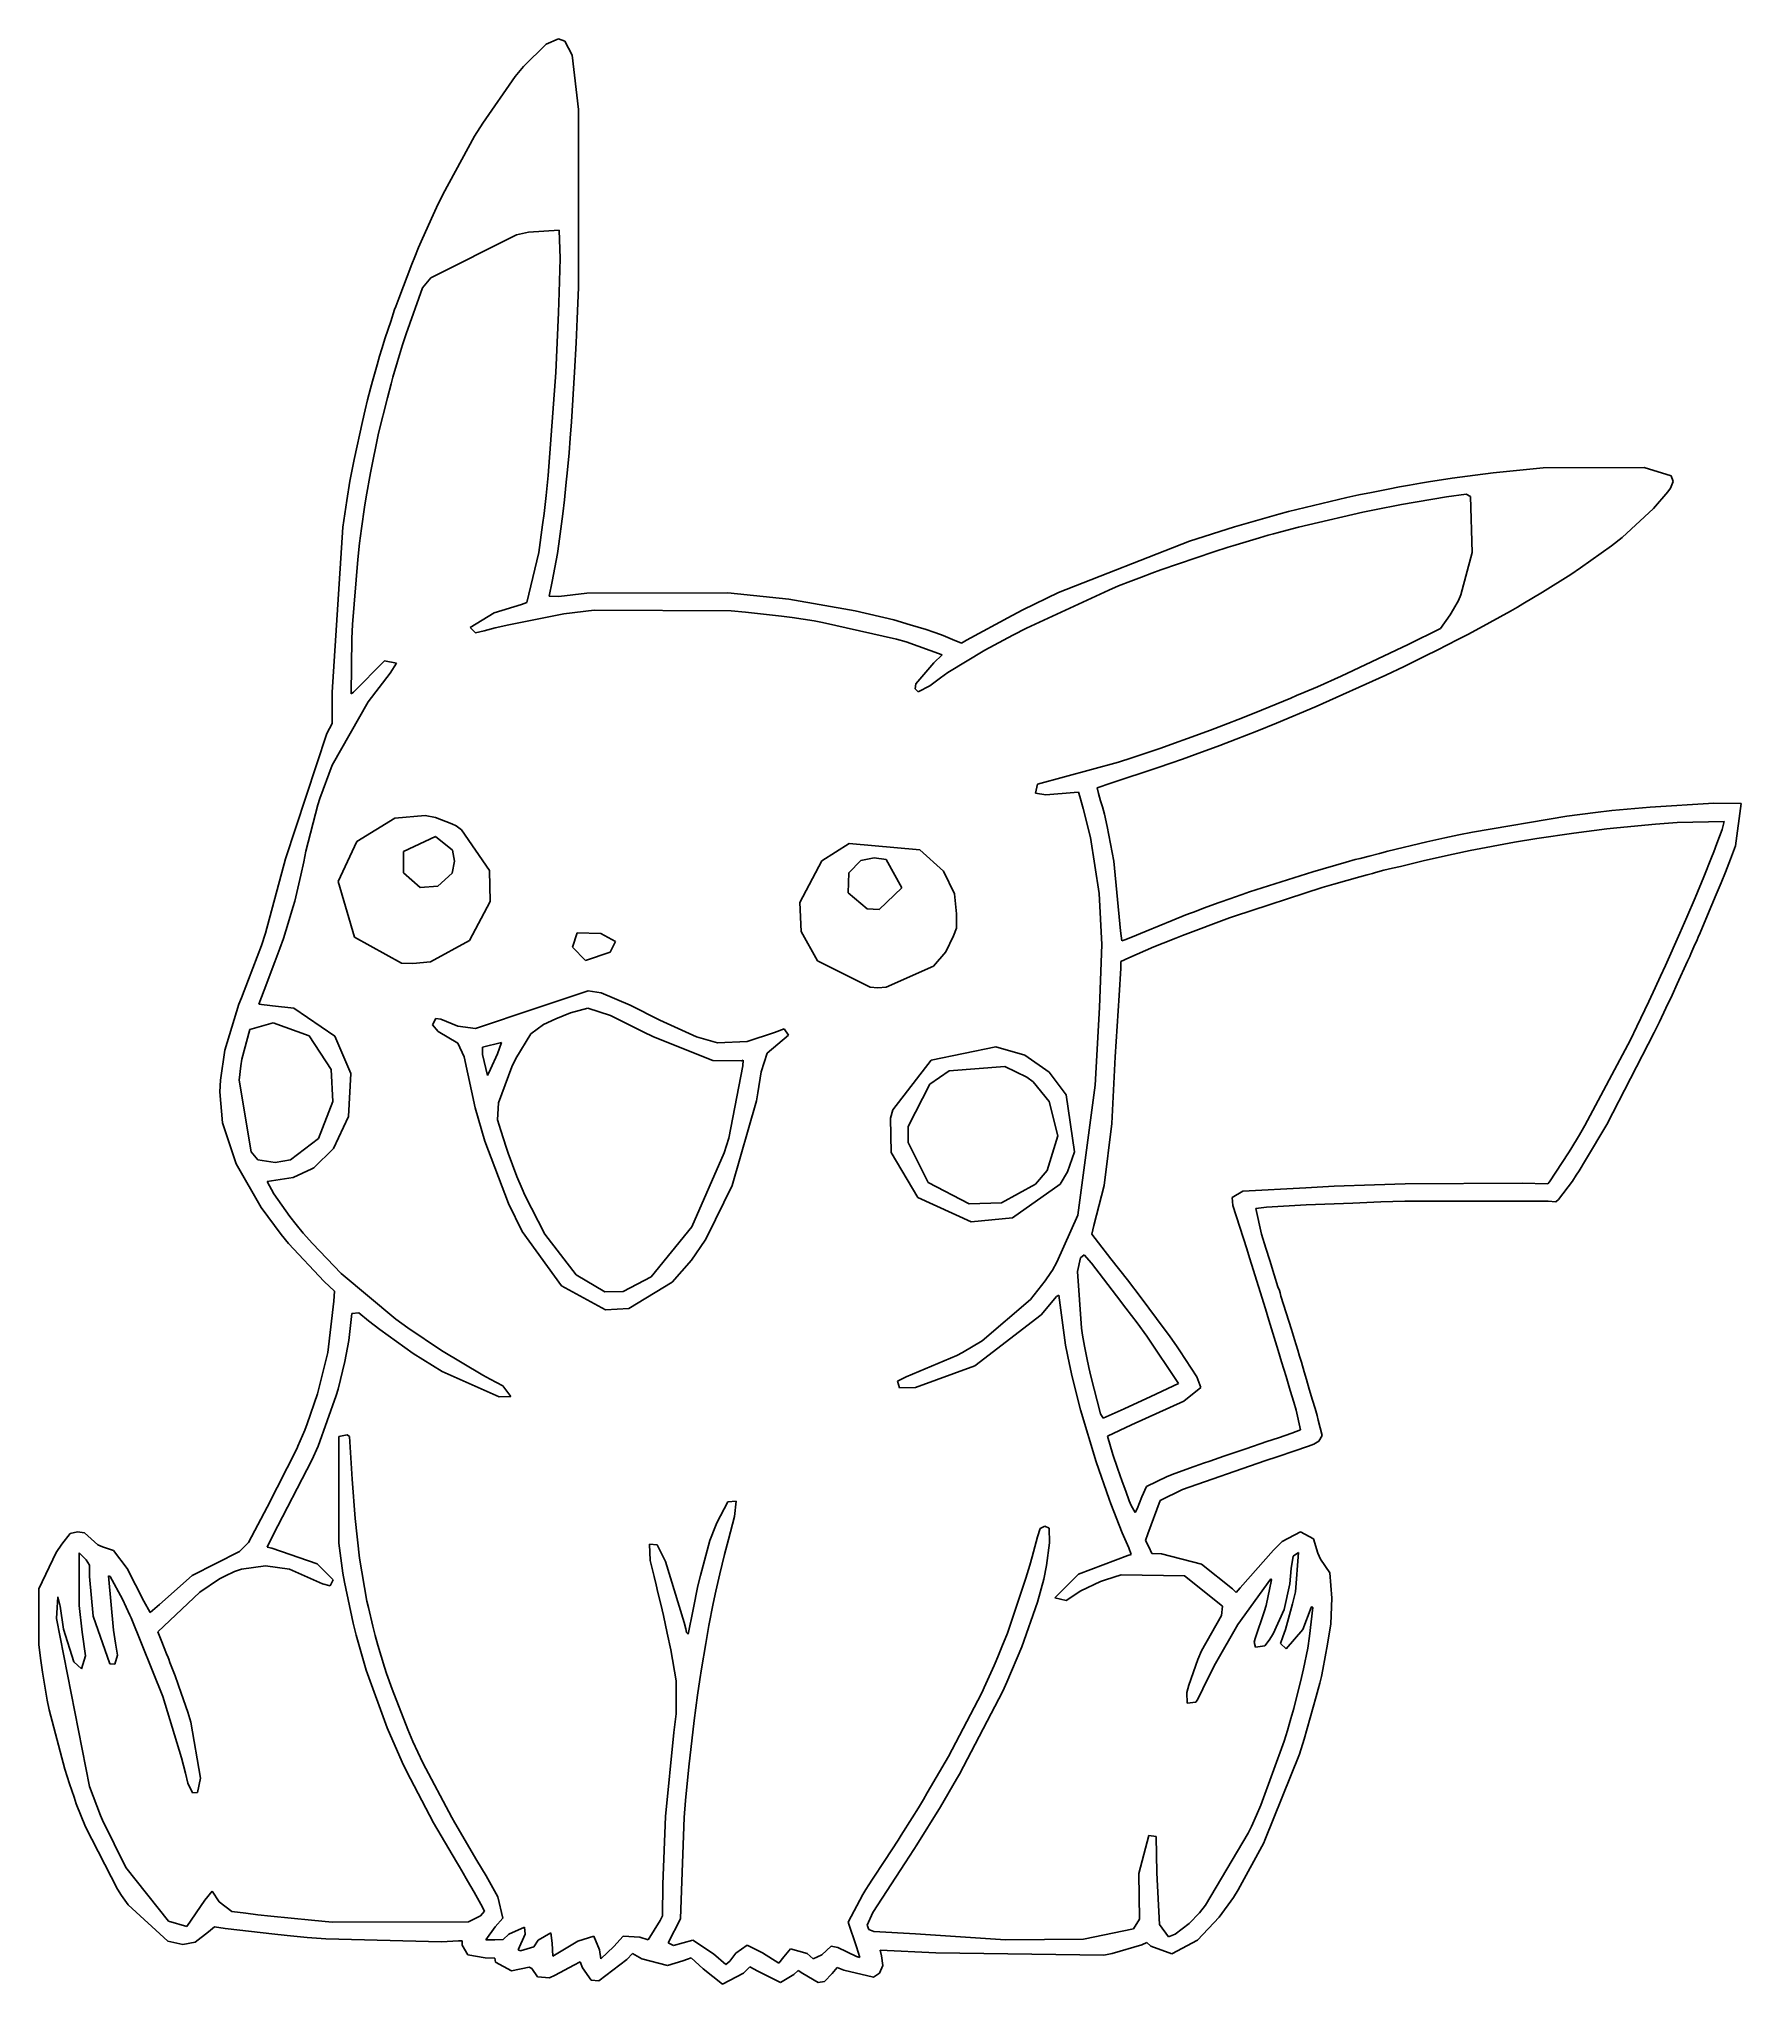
# Model space of a CAD drawing. Extents: x 3.8 to 19.3, y 2.4 to 20.
import ezdxf

# ---------------------------------------------------------------- set-up
doc = ezdxf.new("R2010")
doc.units = 0

msp = doc.modelspace()

# ---------------------------------------------------------------- linework, layer by layer
at = {"layer": 'Vrstva 1'}
for p, q in [((8.242581, 19.795131), (8.448668, 19.999057)), ((8.448668, 19.999057), (8.561131, 20.045702)), ((8.561131, 20.045702), (8.61834, 20.024733)), ((8.61834, 20.024733), (8.684016, 19.899494)), ((8.168439, 19.704384), (8.242581, 19.795131)), ((8.684016, 19.899494), (8.743035, 19.404376)), ((7.874031, 19.281427), (8.168439, 19.704384)), ((7.799586, 19.161801), (7.874031, 19.281427)), ((8.743035, 19.404376), (8.743142, 17.789426)), ((7.512561, 18.633454), (7.799586, 19.161801)), ((7.454534, 18.515235), (7.512561, 18.633454)), ((7.327223, 18.234701), (7.422256, 18.44767)), ((7.422256, 18.44767), (7.454534, 18.515235)), ((7.291533, 18.151628), (7.327223, 18.234701)), ((8.180566, 18.267214), (7.402528, 17.877336)), ((8.289927, 18.291694), (8.180566, 18.267214)), ((8.56841, 18.308822), (8.289927, 18.291694)), ((8.576425, 18.053436), (8.56841, 18.308822)), ((7.229721, 18.002095), (7.256589, 18.068554)), ((7.256589, 18.068554), (7.291533, 18.151628)), ((8.568664, 17.742927), (8.576425, 18.053436)), ((7.111552, 17.689739), (7.229721, 18.002095)), ((7.402528, 17.877336), (7.327629, 17.787616)), ((7.083584, 17.616635), (7.111552, 17.689739)), ((7.327629, 17.787616), (7.177603, 17.367434)), ((8.561777, 17.563489), (8.568664, 17.742927)), ((8.743142, 17.789426), (8.730837, 17.503653)), ((6.988608, 17.330863), (7.038358, 17.480395)), ((7.038358, 17.480395), (7.073622, 17.590052)), ((7.073622, 17.590052), (7.083584, 17.616635)), ((8.536998, 17.018527), (8.561777, 17.563489)), ((8.730837, 17.503653), (8.720564, 17.287662)), ((6.956099, 17.231175), (6.988608, 17.330863)), ((7.177603, 17.367434), (7.145633, 17.267746)), ((6.914443, 17.088289), (6.936287, 17.164717)), ((6.936287, 17.164717), (6.956099, 17.231175)), ((7.145633, 17.267746), (7.100313, 17.118214)), ((8.720564, 17.287662), (8.706989, 17.021827)), ((6.872307, 16.938757), (6.889551, 17.001893)), ((6.889551, 17.001893), (6.914443, 17.088289)), ((7.057949, 16.975328), (7.041326, 16.915515)), ((7.100313, 17.118214), (7.057949, 16.975328)), ((8.466708, 16.081459), (8.536998, 17.018527)), ((8.706989, 17.021827), (8.678166, 16.569908)), ((6.827603, 16.769287), (6.854866, 16.872298)), ((6.854866, 16.872298), (6.872307, 16.938757)), ((7.007646, 16.789243), (6.927769, 16.466918)), ((7.041326, 16.915515), (7.007646, 16.789243)), ((6.780303, 16.573234), (6.805251, 16.679568)), ((6.805251, 16.679568), (6.827603, 16.769287)), ((6.705833, 16.227649), (6.780303, 16.573234)), ((6.927769, 16.466918), (6.854498, 16.108041)), ((8.667498, 16.420376), (8.656858, 16.287458)), ((8.678166, 16.569908), (8.667498, 16.420376)), ((8.656858, 16.287458), (8.642888, 16.134603)), ((6.66745, 16.031595), (6.681195, 16.108023)), ((6.681195, 16.108023), (6.705833, 16.227649)), ((6.854498, 16.108041), (6.815199, 15.888727)), ((8.449126, 15.902021), (8.466708, 16.081459)), ((8.642888, 16.134603), (8.628636, 15.991717)), ((16.675598, 16.058874), (16.883737, 16.087288)), ((16.883737, 16.087288), (17.046015, 16.107467)), ((17.046015, 16.107467), (17.501098, 16.151222)), ((17.501098, 16.151222), (18.41832, 16.155278)), ((18.41832, 16.155278), (18.66446, 16.078997)), ((18.66446, 16.078997), (18.681281, 16.029233)), ((6.638966, 15.857141), (6.66745, 16.031595)), ((8.430951, 15.739197), (8.449126, 15.902021)), ((8.628636, 15.991717), (8.614271, 15.862122)), ((15.719572, 15.881961), (15.828933, 15.9058)), ((15.828933, 15.9058), (15.941822, 15.928984)), ((15.941822, 15.928984), (16.093516, 15.95934)), ((16.093516, 15.95934), (16.195821, 15.978782)), ((16.195821, 15.978782), (16.287543, 15.994993)), ((16.287543, 15.994993), (16.386321, 16.012355)), ((16.386321, 16.012355), (16.460404, 16.024844)), ((16.460404, 16.024844), (16.675598, 16.058874)), ((16.802044, 15.913236), (16.622565, 15.88851)), ((16.842323, 15.892049), (16.802044, 15.913236)), ((16.855475, 15.38364), (16.842323, 15.892049)), ((18.633529, 15.934491), (18.502826, 15.782165)), ((18.655627, 15.968733), (18.633529, 15.934491)), ((18.681281, 16.029233), (18.655627, 15.968733)), ((6.603499, 15.612905), (6.638966, 15.857141)), ((6.800664, 15.795685), (6.773148, 15.602954)), ((6.815199, 15.888727), (6.800664, 15.795685)), ((8.41715, 15.636186), (8.430951, 15.739197)), ((8.600414, 15.735851), (8.565153, 15.46337)), ((8.614271, 15.862122), (8.600414, 15.735851)), ((14.700046, 15.618113), (15.102212, 15.731602)), ((15.102212, 15.731602), (15.190406, 15.755396)), ((15.190406, 15.755396), (15.719572, 15.881961)), ((15.864094, 15.750013), (15.370206, 15.636156)), ((15.969927, 15.772379), (15.864094, 15.750013)), ((16.213343, 15.818968), (15.969927, 15.772379)), ((16.622565, 15.88851), (16.213343, 15.818968)), ((18.502826, 15.782165), (18.217251, 15.520481)), ((6.504972, 14.116145), (6.603499, 15.612905)), ((6.773148, 15.602954), (6.755565, 15.470037)), ((8.381793, 15.383643), (8.41715, 15.636186)), ((14.290824, 15.487621), (14.700046, 15.618113)), ((15.003318, 15.539851), (14.925707, 15.516779)), ((15.052707, 15.553245), (15.003318, 15.539851)), ((15.098568, 15.565468), (15.052707, 15.553245)), ((15.176179, 15.586336), (15.098568, 15.565468)), ((15.278484, 15.612924), (15.176179, 15.586336)), ((15.370206, 15.636156), (15.278484, 15.612924)), ((6.755565, 15.470037), (6.738067, 15.320505)), ((8.275186, 14.931138), (8.381793, 15.383643)), ((8.551239, 15.37365), (8.503945, 15.121107)), ((8.565153, 15.46337), (8.551239, 15.37365)), ((13.101964, 15.021302), (14.290824, 15.487621)), ((14.509738, 15.390259), (14.029653, 15.227905)), ((14.640266, 15.432157), (14.509738, 15.390259)), ((14.682291, 15.445413), (14.640266, 15.432157)), ((14.925707, 15.516779), (14.682291, 15.445413)), ((16.753466, 14.998179), (16.855475, 15.38364)), ((18.122001, 15.444592), (17.839779, 15.243489)), ((18.217251, 15.520481), (18.122001, 15.444592)), ((6.738067, 15.320505), (6.691385, 14.729022)), ((13.948514, 15.197446), (13.853264, 15.161042)), ((14.029653, 15.227905), (13.948514, 15.197446)), ((17.751584, 15.18487), (17.495936, 15.024738)), ((17.839779, 15.243489), (17.751584, 15.18487)), ((8.503945, 15.121107), (8.47767, 14.98819)), ((8.565246, 14.98381), (8.819246, 15.015357)), ((8.819246, 15.015357), (10.099826, 15.01753)), ((10.099826, 15.01753), (10.653687, 14.958884)), ((12.777409, 14.863376), (13.101964, 15.021302)), ((13.556931, 15.043377), (12.809043, 14.698467)), ((13.645125, 15.079918), (13.556931, 15.043377)), ((13.758014, 15.124578), (13.645125, 15.079918)), ((13.853264, 15.161042), (13.758014, 15.124578)), ((17.495936, 15.024738), (17.316564, 14.916742)), ((7.760783, 14.703901), (7.975977, 14.835552)), ((7.975977, 14.835552), (8.22477, 14.911884)), ((8.22477, 14.911884), (8.275186, 14.931138)), ((8.47767, 14.98819), (8.565246, 14.98381)), ((8.886143, 14.861409), (8.610977, 14.828284)), ((10.127923, 14.855014), (8.886143, 14.861409)), ((10.258451, 14.842232), (10.127923, 14.855014)), ((10.586534, 14.806211), (10.258451, 14.842232)), ((10.653687, 14.958884), (11.253409, 14.855107)), ((11.253409, 14.855107), (11.606187, 14.772137)), ((12.678631, 14.813484), (12.777409, 14.863376)), ((16.657863, 14.817554), (16.688078, 14.869697)), ((16.688078, 14.869697), (16.731368, 14.948335)), ((16.731368, 14.948335), (16.753466, 14.998179)), ((17.202939, 14.852786), (16.922557, 14.697211)), ((17.268135, 14.888498), (17.202939, 14.852786)), ((17.316564, 14.916742), (17.268135, 14.888498)), ((6.691385, 14.729022), (6.684471, 14.602751)), ((7.808755, 14.655919), (7.760783, 14.703901)), ((7.885912, 14.673262), (7.808755, 14.655919)), ((7.986561, 14.699057), (7.885912, 14.673262)), ((8.110033, 14.727593), (7.986561, 14.699057)), ((8.610977, 14.828284), (8.110033, 14.727593)), ((10.681784, 14.793161), (10.586534, 14.806211)), ((10.881103, 14.762581), (10.681784, 14.793161)), ((10.958714, 14.749514), (10.881103, 14.762581)), ((11.630755, 14.598171), (10.958714, 14.749514)), ((11.606187, 14.772137), (11.754354, 14.728768)), ((11.754354, 14.728768), (11.898465, 14.685005)), ((11.898465, 14.685005), (11.968013, 14.661363)), ((11.968013, 14.661363), (12.028513, 14.638556)), ((12.264236, 14.587818), (12.678631, 14.813484)), ((12.809043, 14.698467), (12.685571, 14.634684)), ((16.276863, 14.547638), (16.568751, 14.69518)), ((16.568751, 14.69518), (16.657863, 14.817554)), ((16.922557, 14.697211), (16.816724, 14.640875)), ((6.684471, 14.602751), (6.679419, 14.102059)), ((11.718949, 14.572749), (11.630755, 14.598171)), ((12.043417, 14.454326), (11.718949, 14.572749)), ((12.028513, 14.638556), (12.052671, 14.62935)), ((12.052671, 14.62935), (12.13922, 14.595373)), ((12.432999, 14.497282), (12.096334, 14.294115)), ((12.13922, 14.595373), (12.22026, 14.561436)), ((12.22026, 14.561436), (12.264236, 14.587818)), ((12.685571, 14.634684), (12.432999, 14.497282)), ((15.666558, 14.260847), (16.276863, 14.547638)), ((16.53803, 14.498162), (16.432197, 14.445152)), ((16.725002, 14.592777), (16.53803, 14.498162)), ((16.816724, 14.640875), (16.725002, 14.592777)), ((6.6994, 14.115998), (6.982319, 14.400368)), ((6.982319, 14.400368), (7.090483, 14.379794)), ((7.090483, 14.379794), (7.031931, 14.28879)), ((11.804341, 14.192143), (11.970132, 14.381997)), ((11.970132, 14.381997), (12.043417, 14.454326)), ((16.238169, 14.350312), (16.072364, 14.269776)), ((16.432197, 14.445152), (16.238169, 14.350312)), ((7.031931, 14.28879), (6.832612, 14.027274)), ((11.798133, 14.145682), (11.804341, 14.192143)), ((11.826487, 14.119026), (11.798133, 14.145682)), ((11.933429, 14.173194), (11.826487, 14.119026)), ((12.029405, 14.247596), (11.933429, 14.173194)), ((12.096334, 14.294115), (12.029405, 14.247596)), ((15.328964, 14.111631), (15.451364, 14.164994)), ((16.072364, 14.269776), (15.440892, 13.98474)), ((15.451364, 14.164994), (15.666558, 14.260847)), ((6.505043, 13.832258), (6.504972, 14.116145)), ((6.832612, 14.027274), (6.506389, 13.453014)), ((6.679419, 14.102059), (6.6994, 14.115998)), ((14.770503, 13.882009), (14.943364, 13.95158)), ((14.943364, 13.95158), (15.208814, 14.062121)), ((15.440892, 13.98474), (15.081059, 13.835242)), ((15.208814, 14.062121), (15.262803, 14.084371)), ((15.262803, 14.084371), (15.328964, 14.111631)), ((6.456938, 13.740653), (6.505043, 13.832258)), ((14.273086, 13.695592), (14.481225, 13.772291)), ((14.481225, 13.772291), (14.597642, 13.815722)), ((14.597642, 13.815722), (14.770503, 13.882009)), ((15.081059, 13.835242), (14.901142, 13.761758)), ((6.082181, 12.602323), (6.456938, 13.740653)), ((13.90267, 13.565935), (14.02967, 13.608694)), ((14.02967, 13.608694), (14.153142, 13.651943)), ((14.153142, 13.651943), (14.273086, 13.695592)), ((14.566003, 13.632571), (14.340225, 13.549417)), ((14.71417, 13.688929), (14.566003, 13.632571)), ((14.901142, 13.761758), (14.71417, 13.688929)), ((6.506389, 13.453014), (6.395549, 13.150627)), ((12.909125, 13.282484), (13.645143, 13.481006)), ((14.005086, 13.431084), (13.57671, 13.290261)), ((13.645143, 13.481006), (13.765087, 13.519562)), ((13.765087, 13.519562), (13.90267, 13.565935)), ((14.121503, 13.471088), (14.005086, 13.431084)), ((14.227336, 13.508244), (14.121503, 13.471088)), ((14.340225, 13.549417), (14.227336, 13.508244)), ((12.891401, 13.198567), (12.909125, 13.282484)), ((13.57671, 13.290261), (13.451683, 13.247661)), ((13.451683, 13.247661), (13.462605, 13.196414)), ((6.377374, 13.094137), (6.268563, 12.672124)), ((6.395549, 13.150627), (6.377374, 13.094137)), ((12.986651, 13.185717), (12.891401, 13.198567)), ((13.244418, 13.204415), (12.986651, 13.185717)), ((13.283153, 13.208702), (13.244418, 13.204415)), ((13.294132, 13.169693), (13.283153, 13.208702)), ((13.326, 13.060902), (13.294132, 13.169693)), ((13.462605, 13.196414), (13.483066, 13.130663)), ((13.483066, 13.130663), (13.500394, 13.074174)), ((13.500394, 13.074174), (13.518089, 13.007715)), ((18.125541, 13.04143), (18.471263, 13.0733)), ((18.471263, 13.0733), (19.051159, 13.107663)), ((19.051159, 13.107663), (19.298103, 13.105377)), ((19.298103, 13.105377), (19.247484, 12.721954)), ((6.729559, 12.75928), (7.075805, 12.973857)), ((7.075805, 12.973857), (7.350325, 12.995261)), ((7.350325, 12.995261), (7.443376, 12.979995)), ((7.443376, 12.979995), (7.593411, 12.920803)), ((7.593411, 12.920803), (7.630831, 12.901417)), ((7.630831, 12.901417), (7.681876, 12.865898)), ((13.390725, 12.79839), (13.326, 13.060902)), ((13.518089, 13.007715), (13.542615, 12.898058)), ((13.542615, 12.898058), (13.603507, 12.582379)), ((16.85907, 12.844741), (17.716319, 12.990964)), ((17.716319, 12.990964), (17.977374, 13.024288)), ((17.977374, 13.024288), (18.125541, 13.04143)), ((18.520569, 12.917532), (18.171319, 12.885552)), ((18.718124, 12.934465), (18.520569, 12.917532)), ((19.144161, 12.942548), (18.718124, 12.934465)), ((19.125055, 12.870148), (19.144161, 12.942548)), ((6.561636, 12.39633), (6.729559, 12.75928)), ((7.444999, 12.805336), (7.155047, 12.669113)), ((7.599067, 12.681967), (7.444999, 12.805336)), ((7.681876, 12.865898), (7.933824, 12.496018)), ((10.95287, 12.585478), (11.200794, 12.74238)), ((11.200794, 12.74238), (11.841887, 12.686)), ((13.4694, 12.289981), (13.390725, 12.79839)), ((16.091779, 12.672628), (16.44632, 12.757779)), ((16.44632, 12.757779), (16.608598, 12.794221)), ((16.608598, 12.794221), (16.735598, 12.820877)), ((16.735598, 12.820877), (16.85907, 12.844741)), ((17.239989, 12.755236), (16.837823, 12.677502)), ((17.4446, 12.788814), (17.239989, 12.755236)), ((17.779736, 12.836617), (17.4446, 12.788814)), ((18.079597, 12.874537), (17.779736, 12.836617)), ((18.171319, 12.885552), (18.079597, 12.874537)), ((19.049467, 12.665485), (19.078446, 12.741912)), ((19.078446, 12.741912), (19.125055, 12.870148)), ((19.247484, 12.721954), (19.201973, 12.599005)), ((5.901982, 11.927767), (6.082181, 12.602323)), ((6.248666, 12.575759), (6.223097, 12.456133)), ((6.268563, 12.672124), (6.248666, 12.575759)), ((7.155047, 12.669113), (7.153072, 12.476408)), ((7.595568, 12.474313), (7.615831, 12.582413)), ((7.615831, 12.582413), (7.599067, 12.681967)), ((10.751093, 12.206922), (10.95287, 12.585478)), ((11.304903, 12.587288), (11.196516, 12.476081)), ((11.426236, 12.61218), (11.304903, 12.587288)), ((11.535597, 12.596342), (11.426236, 12.61218)), ((11.677868, 12.340704), (11.535597, 12.596342)), ((11.841887, 12.686), (12.057581, 12.490161)), ((13.603507, 12.582379), (13.663741, 11.949112)), ((15.409154, 12.484845), (15.712543, 12.573574)), ((15.712543, 12.573574), (15.793682, 12.595754)), ((15.793682, 12.595754), (15.839543, 12.607808)), ((15.839543, 12.607808), (15.920682, 12.628757)), ((15.920682, 12.628757), (16.014168, 12.652797)), ((16.014168, 12.652797), (16.091779, 12.672628)), ((16.301601, 12.558527), (16.206351, 12.53504)), ((16.425073, 12.589191), (16.301601, 12.558527)), ((16.682601, 12.645329), (16.425073, 12.589191)), ((16.837823, 12.677502), (16.682601, 12.645329)), ((18.959537, 12.439524), (19.029429, 12.61564)), ((19.029429, 12.61564), (19.049467, 12.665485)), ((19.201973, 12.599005), (19.155623, 12.482702)), ((6.223097, 12.456133), (6.166124, 12.220204)), ((6.709227, 11.891243), (6.561636, 12.39633)), ((7.153072, 12.476408), (7.306592, 12.343512)), ((7.466595, 12.355517), (7.595568, 12.474313)), ((7.933824, 12.496018), (7.941388, 12.216789)), ((11.196516, 12.476081), (11.192621, 12.29332)), ((12.057581, 12.490161), (12.157809, 12.286551)), ((14.834127, 12.303205), (15.409154, 12.484845)), ((15.599565, 12.374476), (15.493732, 12.343392)), ((15.835926, 12.439443), (15.599565, 12.374476)), ((15.902954, 12.458598), (15.835926, 12.439443)), ((15.950161, 12.469336), (15.902954, 12.458598)), ((15.969494, 12.475325), (15.950161, 12.469336)), ((15.999897, 12.485756), (15.969494, 12.475325)), ((16.054843, 12.499218), (15.999897, 12.485756)), ((16.132454, 12.518372), (16.054843, 12.499218)), ((16.206351, 12.53504), (16.132454, 12.518372)), ((18.881034, 12.250117), (18.959537, 12.439524)), ((19.116567, 12.386336), (19.072901, 12.280002)), ((19.155623, 12.482702), (19.116567, 12.386336)), ((6.166124, 12.220204), (6.152154, 12.17036)), ((7.306592, 12.343512), (7.466524, 12.355518)), ((7.466524, 12.355518), (7.466595, 12.355517)), ((7.941388, 12.216789), (7.753537, 11.86312)), ((10.765543, 11.94441), (10.751093, 12.206922)), ((11.192621, 12.29332), (11.362555, 12.149558)), ((11.47265, 12.143885), (11.677868, 12.340704)), ((12.157809, 12.286551), (12.173867, 12.10391)), ((13.494433, 11.82477), (13.4694, 12.289981)), ((14.41785, 12.155929), (14.558961, 12.206788)), ((14.558961, 12.206788), (14.664794, 12.244497)), ((14.664794, 12.244497), (14.700072, 12.256867)), ((15.493732, 12.343392), (14.699983, 12.0842)), ((14.700072, 12.256867), (14.7671, 12.27999)), ((14.7671, 12.27999), (14.834127, 12.303205)), ((18.806872, 12.074001), (18.881034, 12.250117)), ((19.072901, 12.280002), (18.993284, 12.090595)), ((6.152154, 12.17036), (6.086958, 11.951046)), ((11.362555, 12.149558), (11.472647, 12.143886)), ((11.472647, 12.143886), (11.47265, 12.143885)), ((12.173867, 12.10391), (12.173619, 11.974315)), ((13.895739, 11.947585), (14.1321, 12.044196)), ((14.1321, 12.044196), (14.256899, 12.094671)), ((14.654122, 12.068116), (14.227261, 11.908171)), ((14.256899, 12.094671), (14.30033, 12.11052)), ((14.30033, 12.11052), (14.334281, 12.123186)), ((14.334281, 12.123186), (14.41785, 12.155929)), ((14.699983, 12.0842), (14.654122, 12.068116)), ((18.742692, 11.927792), (18.806872, 12.074001)), ((18.993284, 12.090595), (18.925533, 11.932559)), ((5.864224, 11.81811), (5.901982, 11.927767)), ((6.064014, 11.881264), (6.031722, 11.788222)), ((6.086958, 11.951046), (6.064014, 11.881264)), ((7.13646, 11.656488), (6.709227, 11.891243)), ((7.753537, 11.86312), (7.400083, 11.669315)), ((8.68896, 11.801575), (8.729628, 11.931776)), ((8.729628, 11.931776), (8.946208, 11.92452)), ((8.946208, 11.92452), (9.07971, 11.853502)), ((9.07971, 11.853502), (9.029624, 11.754795)), ((10.912688, 11.677071), (10.765543, 11.94441)), ((12.148078, 11.903829), (12.078871, 11.758868)), ((12.173619, 11.974315), (12.148078, 11.903829)), ((13.663741, 11.949112), (13.674946, 11.860455)), ((13.674946, 11.860455), (13.703831, 11.866647)), ((13.703831, 11.866647), (13.758156, 11.889817)), ((13.758156, 11.889817), (13.895739, 11.947585)), ((14.050319, 11.837328), (13.9674, 11.804847)), ((14.167289, 11.884541), (14.050319, 11.837328)), ((14.227261, 11.908171), (14.167289, 11.884541)), ((18.612317, 11.635374), (18.742692, 11.927792)), ((18.899033, 11.868963), (18.870195, 11.804823)), ((18.908713, 11.893688), (18.899033, 11.868963)), ((18.925533, 11.932559), (18.908713, 11.893688)), ((5.746952, 11.509077), (5.864224, 11.81811)), ((5.986874, 11.668596), (5.888537, 11.411613)), ((6.031722, 11.788222), (5.986874, 11.668596)), ((7.237805, 11.652763), (7.136459, 11.656488)), ((7.136459, 11.656488), (7.13646, 11.656488)), ((7.400083, 11.669315), (7.237805, 11.652763)), ((8.807685, 11.681125), (8.68896, 11.801575)), ((9.029624, 11.754795), (8.807685, 11.681124)), ((8.807685, 11.681124), (8.807685, 11.681125)), ((11.390309, 11.439542), (10.912688, 11.677071)), ((12.078871, 11.758868), (11.964921, 11.628008)), ((13.471488, 11.253225), (13.494433, 11.82477)), ((13.666345, 11.672009), (13.665781, 11.610495)), ((13.738665, 11.704664), (13.666345, 11.672009)), ((13.9674, 11.804847), (13.738665, 11.704664)), ((18.81282, 11.673763), (18.718321, 11.469206)), ((18.831108, 11.715957), (18.81282, 11.673763)), ((18.84107, 11.740683), (18.831108, 11.715957)), ((18.870195, 11.804823), (18.84107, 11.740683)), ((5.682083, 11.34293), (5.746952, 11.509077)), ((11.964921, 11.628008), (11.53661, 11.439693)), ((13.665781, 11.610495), (13.652883, 11.362896)), ((18.518574, 11.432675), (18.567664, 11.538726)), ((18.567664, 11.538726), (18.612317, 11.635374)), ((5.658348, 11.283117), (5.682083, 11.34293)), ((5.888537, 11.411613), (5.84033, 11.282717)), ((8.350017, 11.243372), (8.829794, 11.406089)), ((8.829794, 11.406089), (8.949738, 11.386565)), ((8.949738, 11.386565), (9.210793, 11.274245)), ((11.390309, 11.439541), (11.390309, 11.439542)), ((11.458999, 11.433623), (11.390309, 11.439541)), ((11.53661, 11.439693), (11.458999, 11.433623)), ((13.652883, 11.362896), (13.613846, 10.804643)), ((18.351058, 11.080443), (18.460535, 11.309726)), ((18.460535, 11.309726), (18.518574, 11.432675)), ((18.671119, 11.366195), (18.614666, 11.246569)), ((18.718321, 11.469206), (18.671119, 11.366195)), ((5.531326, 10.86775), (5.658348, 11.283117)), ((5.84033, 11.282717), (5.965126, 11.270347)), ((5.965126, 11.270347), (6.157119, 11.248261)), ((6.157119, 11.248261), (6.529412, 10.994038)), ((7.41854, 11.095231), (7.448543, 11.154301)), ((7.448543, 11.154301), (7.492768, 11.147759)), ((7.492768, 11.147759), (7.64799, 11.082944)), ((7.80674, 11.063871), (8.350017, 11.243372)), ((8.537001, 11.149755), (8.42394, 11.099656)), ((8.670577, 11.204925), (8.537001, 11.149755)), ((8.826341, 11.246595), (8.670577, 11.204925)), ((9.033433, 11.180572), (8.826341, 11.246595)), ((9.330751, 11.033596), (9.033433, 11.180572)), ((9.210793, 11.274245), (9.480143, 11.138965)), ((9.480143, 11.138965), (9.814043, 10.988211)), ((13.433185, 10.548762), (13.471488, 11.253225)), ((18.556458, 11.12362), (18.510049, 11.027255)), ((18.614666, 11.246569), (18.556458, 11.12362)), ((5.757723, 11.054945), (5.687549, 10.784707)), ((5.969717, 11.113677), (5.757723, 11.054945)), ((6.296762, 10.997435), (5.969717, 11.113677)), ((6.496129, 10.692336), (6.296762, 10.997435)), ((6.529412, 10.994038), (6.676112, 10.655201)), ((7.468604, 11.036996), (7.41854, 11.095231)), ((7.647888, 10.930261), (7.468604, 11.036996)), ((7.64799, 11.082944), (7.80674, 11.063871)), ((8.309798, 11.016252), (8.173253, 10.790752)), ((8.42394, 11.099656), (8.309798, 11.016252)), ((9.422474, 10.986873), (9.330751, 11.033596)), ((9.962224, 10.773997), (9.422474, 10.986873)), ((9.814043, 10.988211), (10.004543, 10.933628)), ((10.274562, 10.944674), (10.522875, 11.028092)), ((10.650504, 11.004132), (10.455305, 10.839324)), ((10.522875, 11.028092), (10.608794, 11.060503)), ((10.608794, 11.060503), (10.650504, 11.004132)), ((17.879996, 10.18325), (18.292463, 10.960817)), ((18.510049, 11.027255), (18.077614, 10.193198)), ((18.292463, 10.960817), (18.351058, 11.080443)), ((5.492174, 10.595269), (5.531326, 10.86775)), ((5.687549, 10.784707), (5.676288, 10.724894)), ((7.704267, 10.804638), (7.647888, 10.930261)), ((7.804447, 10.34275), (7.704267, 10.804638)), ((8.043101, 10.936425), (7.870869, 10.894854)), ((7.870869, 10.894854), (7.871716, 10.826353)), ((7.871716, 10.826353), (7.91572, 10.635321)), ((7.943034, 10.693472), (8.007772, 10.832003)), ((8.007772, 10.832003), (8.043101, 10.936425)), ((8.173253, 10.790752), (8.13762, 10.716587)), ((10.222416, 10.771155), (9.962224, 10.773997)), ((10.004543, 10.933628), (10.274562, 10.944674)), ((10.23918, 10.77617), (10.222416, 10.771155)), ((10.234354, 10.723947), (10.23918, 10.77617)), ((10.455305, 10.839324), (10.399764, 10.670676)), ((11.596208, 10.326135), (11.944795, 10.775666)), ((11.944795, 10.775666), (12.533256, 10.897838)), ((12.533256, 10.897838), (12.793702, 10.820267)), ((12.793702, 10.820267), (13.014967, 10.667208)), ((13.613846, 10.804643), (13.585198, 10.199869)), ((5.485231, 10.488935), (5.492174, 10.595269)), ((5.676288, 10.724894), (5.662459, 10.595227)), ((5.662459, 10.595227), (5.769579, 9.944005)), ((6.512329, 10.401475), (6.496129, 10.692336)), ((6.676112, 10.655201), (6.655627, 10.262992)), ((7.91572, 10.635321), (7.943095, 10.693472)), ((7.943095, 10.693472), (7.943034, 10.693472)), ((8.13762, 10.716587), (8.01616, 10.389278)), ((10.107145, 10.067261), (10.234354, 10.723947)), ((10.399764, 10.670676), (10.371369, 10.47899)), ((12.106879, 10.678715), (11.934074, 10.55929)), ((12.614475, 10.717953), (12.106879, 10.678715)), ((12.813659, 10.622323), (12.614475, 10.717953)), ((12.872147, 10.580275), (12.813659, 10.622323)), ((13.014967, 10.667208), (13.171499, 10.462376)), ((5.510687, 10.206486), (5.485231, 10.488935)), ((10.371369, 10.47899), (10.357766, 10.405885)), ((11.934074, 10.55929), (11.736386, 10.174819)), ((13.015634, 10.400632), (12.872147, 10.580275)), ((13.171499, 10.462376), (13.246968, 9.943681)), ((13.275073, 9.370382), (13.433185, 10.548762)), ((6.380942, 10.065812), (6.512329, 10.401475)), ((6.655627, 10.262992), (6.519844, 9.973896)), ((7.892106, 10.040363), (7.804447, 10.34275)), ((8.01616, 10.389278), (8.007722, 10.2331)), ((10.357766, 10.405885), (10.136834, 9.638287)), ((11.575662, 10.249708), (11.596208, 10.326135)), ((11.58046, 9.938507), (11.575662, 10.249708)), ((13.094011, 10.088355), (13.015634, 10.400632)), ((5.633891, 9.834317), (5.510687, 10.206486)), ((6.128312, 9.869965), (6.380942, 10.065812)), ((8.007722, 10.2331), (8.036455, 10.136734)), ((8.036455, 10.136734), (8.085824, 9.987202)), ((10.065252, 9.934032), (10.107145, 10.067261)), ((11.736386, 10.174819), (11.736626, 10.028553)), ((12.997544, 9.774528), (13.094011, 10.088355)), ((13.585198, 10.199869), (13.515105, 9.638293)), ((17.751348, 9.967259), (17.829388, 10.096854)), ((17.829388, 10.096854), (17.879996, 10.18325)), ((18.077614, 10.193198), (17.885658, 9.867293)), ((5.769579, 9.944005), (5.832244, 9.87112)), ((6.519844, 9.973896), (6.340131, 9.79778)), ((8.106324, 9.475464), (7.892106, 10.040363)), ((8.085824, 9.987202), (8.105692, 9.930713)), ((8.105692, 9.930713), (8.183817, 9.721368)), ((9.771329, 9.261681), (10.065252, 9.934032)), ((11.823368, 9.530727), (11.58046, 9.938507)), ((11.736626, 10.028553), (11.916683, 9.665717)), ((13.246968, 9.943681), (13.182709, 9.76158)), ((17.557502, 9.670719), (17.730323, 9.934029)), ((17.730323, 9.934029), (17.751348, 9.967259)), ((5.860826, 9.438888), (5.633891, 9.834317)), ((5.832244, 9.87112), (5.989947, 9.846871)), ((5.989947, 9.846871), (6.12832, 9.869968)), ((6.12832, 9.869968), (6.128312, 9.869965)), ((6.321702, 9.788122), (6.152095, 9.709496)), ((6.340131, 9.79778), (6.321702, 9.788122)), ((8.183817, 9.721368), (8.230321, 9.608388)), ((12.89081, 9.651569), (12.997544, 9.774528)), ((13.182709, 9.76158), (13.114558, 9.650864)), ((17.801099, 9.73131), (17.766323, 9.677466)), ((17.826894, 9.770928), (17.801099, 9.73131)), ((17.885658, 9.867293), (17.826894, 9.770928)), ((5.954317, 9.679677), (5.914826, 9.675)), ((5.914826, 9.675), (5.977747, 9.56208)), ((6.152095, 9.709496), (5.954317, 9.679677)), ((5.977747, 9.56208), (6.123334, 9.3565)), ((8.230321, 9.608388), (8.254762, 9.551898)), ((8.254762, 9.551898), (8.437241, 9.195763)), ((10.136834, 9.638287), (9.91043, 9.174767)), ((11.916683, 9.665717), (12.290732, 9.472362)), ((12.583349, 9.481162), (12.89081, 9.651569)), ((13.114558, 9.650864), (12.682101, 9.344103)), ((13.515105, 9.638293), (13.421797, 9.274378)), ((14.67652, 9.527996), (14.774953, 9.585689)), ((14.774953, 9.585689), (15.345586, 9.618342)), ((15.345586, 9.618342), (15.603114, 9.631699)), ((15.603114, 9.631699), (15.970003, 9.644978)), ((15.970003, 9.644978), (16.248697, 9.654695)), ((16.248697, 9.654695), (17.310557, 9.659744)), ((17.310557, 9.659744), (17.54339, 9.653896)), ((17.54339, 9.653896), (17.557502, 9.670719)), ((17.766323, 9.677466), (17.641493, 9.512284)), ((6.042876, 9.192522), (5.860826, 9.438888)), ((8.23206, 9.2202), (8.106324, 9.475464)), ((12.307864, 9.309152), (11.823368, 9.530727)), ((12.290732, 9.472362), (12.583354, 9.481162)), ((12.583354, 9.481162), (12.583349, 9.481162)), ((13.086385, 8.940959), (13.275073, 9.370382)), ((14.682503, 9.455526), (14.67652, 9.527996)), ((14.745865, 9.259473), (14.682503, 9.455526)), ((14.989321, 9.441037), (14.891497, 9.43081)), ((14.891497, 9.43081), (14.94346, 9.196306)), ((15.349154, 9.461778), (14.989321, 9.441037)), ((15.518487, 9.468063), (15.349154, 9.461778)), ((15.772487, 9.478787), (15.518487, 9.468063)), ((16.027475, 9.488789), (15.772487, 9.478787)), ((16.246197, 9.495314), (16.027475, 9.488789)), ((17.547897, 9.494778), (16.246197, 9.495314)), ((17.615868, 9.491103), (17.547897, 9.494778)), ((17.641493, 9.512284), (17.615868, 9.491103)), ((6.109661, 9.112257), (6.042876, 9.192522)), ((6.123334, 9.3565), (6.178844, 9.284741)), ((6.178844, 9.284741), (6.243693, 9.205884)), ((6.243693, 9.205884), (6.327169, 9.110566)), ((8.58959, 8.728729), (8.23206, 9.2202)), ((8.437241, 9.195763), (8.72222, 8.828704)), ((9.401294, 8.808002), (9.771329, 9.261681)), ((12.682101, 9.344103), (12.307841, 9.309152)), ((12.307841, 9.309152), (12.307864, 9.309152)), ((13.421797, 9.274378), (13.402606, 9.197951)), ((13.402606, 9.197951), (13.465112, 9.116593)), ((14.809246, 9.063419), (14.745865, 9.259473)), ((14.94346, 9.196306), (14.984617, 9.070034)), ((6.433864, 8.767655), (6.109661, 9.112257)), ((6.327169, 9.110566), (6.588684, 8.840774)), ((9.891662, 9.143231), (9.76924, 8.960408)), ((9.91043, 9.174767), (9.891662, 9.143231)), ((13.334979, 9.010067), (13.300333, 8.981935)), ((13.399794, 8.931781), (13.334979, 9.010067)), ((13.465112, 9.116593), (13.576593, 8.973707)), ((14.834364, 8.980346), (14.809246, 9.063419)), ((14.984617, 9.070034), (15.020097, 8.957054)), ((6.588684, 8.840774), (7.083859, 8.425407)), ((8.72222, 8.828704), (8.981348, 8.673708)), ((9.76924, 8.960408), (9.592244, 8.762145)), ((12.979231, 8.774314), (13.032058, 8.848811)), ((13.032058, 8.848811), (13.045435, 8.869247)), ((13.045435, 8.869247), (13.086385, 8.940959)), ((13.300333, 8.981935), (13.274707, 8.856678)), ((13.274707, 8.856678), (13.310157, 8.342344)), ((13.508991, 8.791391), (13.399794, 8.931781)), ((13.576593, 8.973707), (13.726512, 8.780977)), ((14.852116, 8.923856), (14.834364, 8.980346)), ((14.978853, 8.518458), (14.852116, 8.923856)), ((15.020097, 8.957054), (15.06015, 8.827459)), ((6.526594, 8.677935), (6.433864, 8.767655)), ((6.522248, 8.588216), (6.526594, 8.677935)), ((8.988545, 8.508532), (8.58959, 8.728729)), ((8.981348, 8.673708), (9.149211, 8.674611)), ((9.149194, 8.674612), (9.401294, 8.808002)), ((9.149211, 8.674611), (9.149194, 8.674612)), ((9.592244, 8.762145), (9.201011, 8.522423)), ((12.845971, 8.602072), (12.979231, 8.774314)), ((13.627567, 8.637679), (13.508991, 8.791391)), ((13.726512, 8.780977), (13.851929, 8.617443)), ((15.06015, 8.827459), (15.093509, 8.717802)), ((15.093509, 8.717802), (15.106717, 8.684904)), ((15.106717, 8.684904), (15.112785, 8.663619)), ((15.112785, 8.663619), (15.11936, 8.63338)), ((6.466452, 8.123005), (6.522248, 8.588216)), ((6.686231, 8.4769), (6.65635, 8.232664)), ((6.748151, 8.483546), (6.686231, 8.4769)), ((6.837028, 8.410987), (6.748151, 8.483546)), ((8.988551, 8.508532), (8.988545, 8.508532)), ((9.201011, 8.522423), (8.988551, 8.508532)), ((12.4068, 8.227976), (12.845971, 8.602072)), ((13.083287, 8.631613), (12.942822, 8.464578)), ((13.10228, 8.643647), (13.083287, 8.631613)), ((13.115968, 8.551685), (13.10228, 8.643647)), ((13.165058, 8.189485), (13.115968, 8.551685)), ((13.713038, 8.525252), (13.627567, 8.637679)), ((13.813664, 8.391569), (13.713038, 8.525252)), ((13.851929, 8.617443), (13.989334, 8.432069)), ((15.010456, 8.415447), (14.978853, 8.518458)), ((15.11936, 8.63338), (15.215025, 8.332341)), ((6.938786, 8.330855), (6.837028, 8.410987)), ((7.242175, 8.113827), (6.938786, 8.330855)), ((7.083859, 8.425407), (7.192768, 8.346305)), ((7.192768, 8.346305), (7.499704, 8.140704)), ((12.942822, 8.464578), (12.339894, 8.000768)), ((13.310157, 8.342344), (13.32012, 8.279208)), ((13.903927, 8.26924), (13.813664, 8.391569)), ((13.989334, 8.432069), (14.113929, 8.263319)), ((15.095459, 8.139643), (15.010456, 8.415447)), ((15.215025, 8.332341), (15.243366, 8.239299)), ((6.373412, 7.747513), (6.466452, 8.123005)), ((6.65635, 8.232664), (6.621738, 8.039934)), ((7.499704, 8.140704), (7.87489, 7.917628)), ((12.176437, 8.09423), (12.230558, 8.123018)), ((12.230558, 8.123018), (12.4068, 8.227976)), ((13.199929, 8.013369), (13.165058, 8.189485)), ((13.32012, 8.279208), (13.337222, 8.17952)), ((13.337222, 8.17952), (13.358897, 8.073186)), ((14.190904, 7.842219), (13.903927, 8.26924)), ((14.113929, 8.263319), (14.170814, 8.183609)), ((14.170814, 8.183609), (14.203617, 8.136367)), ((14.203617, 8.136367), (14.356706, 7.901691)), ((15.126669, 8.036632), (15.095459, 8.139643)), ((15.243366, 8.239299), (15.272694, 8.142934)), ((15.272694, 8.142934), (15.289176, 8.089767)), ((6.621738, 8.039934), (6.561433, 7.790714)), ((7.504924, 7.951243), (7.242175, 8.113827)), ((8.021814, 7.720543), (7.504924, 7.951243)), ((11.719144, 7.902658), (12.176437, 8.09423)), ((12.339894, 8.000768), (11.803672, 7.804259)), ((13.225442, 7.900389), (13.199929, 8.013369)), ((13.358897, 8.073186), (13.376705, 7.98679)), ((13.376705, 7.98679), (13.395049, 7.907039)), ((15.166339, 7.903714), (15.126669, 8.036632)), ((15.289176, 8.089767), (15.306279, 8.033277)), ((15.306279, 8.033277), (15.331905, 7.946881)), ((15.331905, 7.946881), (15.352507, 7.877099)), ((6.561433, 7.790714), (6.54354, 7.730901)), ((7.87489, 7.917628), (7.941918, 7.879555)), ((7.941918, 7.879555), (8.055532, 7.820591)), ((8.055532, 7.820591), (8.127134, 7.721841)), ((11.638755, 7.863014), (11.719144, 7.902658)), ((11.657354, 7.803073), (11.638755, 7.863014)), ((11.803672, 7.804259), (11.657354, 7.803073)), ((13.300462, 7.601325), (13.225442, 7.900389)), ((13.395049, 7.907039), (13.482756, 7.56625)), ((13.938011, 7.724353), (14.190904, 7.842219)), ((14.393065, 7.803816), (14.237843, 7.681034)), ((14.356706, 7.901691), (14.393065, 7.803816)), ((15.204258, 7.777443), (15.166339, 7.903714)), ((15.236256, 7.671109), (15.204258, 7.777443)), ((15.352507, 7.877099), (15.377766, 7.790703)), ((15.377766, 7.790703), (15.407097, 7.691015)), ((6.279867, 7.475032), (6.373412, 7.747513)), ((6.54354, 7.730901), (6.380198, 7.272336)), ((8.127134, 7.721841), (8.021814, 7.720543)), ((13.441299, 7.129468), (13.300462, 7.601325)), ((13.507704, 7.524902), (13.695576, 7.612075)), ((13.695576, 7.612075), (13.695582, 7.612075)), ((13.695582, 7.612075), (13.938011, 7.724353)), ((14.237843, 7.681034), (13.763357, 7.465929)), ((15.257705, 7.598004), (15.236256, 7.671109)), ((15.299101, 7.419013), (15.257705, 7.598004)), ((15.407097, 7.691015), (15.430296, 7.614588)), ((15.430296, 7.614588), (15.447765, 7.551452)), ((6.194292, 7.270762), (6.258023, 7.418542)), ((6.258023, 7.418542), (6.279867, 7.475032)), ((13.482756, 7.56625), (13.507704, 7.524902)), ((13.763357, 7.465929), (13.546399, 7.362224)), ((15.218592, 7.388877), (15.299101, 7.419013)), ((15.447765, 7.551452), (15.459026, 7.508253)), ((15.459026, 7.508253), (15.493762, 7.368508)), ((5.916957, 6.717404), (6.187518, 7.252782)), ((6.187518, 7.252782), (6.194292, 7.270762)), ((6.380198, 7.272336), (6.323268, 7.146065)), ((6.565583, 7.360192), (6.643276, 7.376279)), ((6.567841, 6.391753), (6.565583, 7.360192)), ((6.643276, 7.376279), (6.662636, 7.360601)), ((6.662636, 7.360601), (6.671526, 7.215116)), ((13.546399, 7.362224), (13.595497, 7.195936)), ((14.601232, 7.181226), (14.802315, 7.248971)), ((14.802315, 7.248971), (14.992815, 7.313311)), ((14.992815, 7.313311), (15.098648, 7.348847)), ((15.098648, 7.348847), (15.218592, 7.388877)), ((15.371275, 7.272708), (15.236235, 7.22612)), ((15.418366, 7.289224), (15.371275, 7.272708)), ((15.465006, 7.316636), (15.418366, 7.289224)), ((15.493762, 7.368508), (15.465006, 7.316636)), ((6.323268, 7.146065), (5.967866, 6.462322)), ((6.671526, 7.215116), (6.688205, 6.973265)), ((13.560634, 6.790528), (13.441299, 7.129468)), ((13.595497, 7.195936), (13.637886, 7.072987)), ((13.637886, 7.072987), (13.680183, 6.950038)), ((14.156732, 7.023624), (14.332971, 7.087689)), ((14.97518, 7.138943), (14.22712, 6.878277)), ((14.332971, 7.087689), (14.38251, 7.106226)), ((14.38251, 7.106226), (14.417787, 7.119064)), ((14.417787, 7.119064), (14.474232, 7.137341)), ((14.474232, 7.137341), (14.601232, 7.181226)), ((15.095124, 7.179251), (14.97518, 7.138943)), ((15.236235, 7.22612), (15.095124, 7.179251)), ((6.688205, 6.973265), (6.716174, 6.615655)), ((13.680183, 6.950038), (13.711767, 6.863641)), ((13.856908, 6.813125), (13.900729, 6.905188)), ((13.900729, 6.905188), (14.086177, 6.996537)), ((14.086177, 6.996537), (14.156732, 7.023624)), ((5.746791, 6.398402), (5.916957, 6.717404)), ((9.997333, 6.575095), (10.099452, 6.765814)), ((10.099452, 6.765814), (10.173721, 6.77388)), ((10.173721, 6.77388), (10.159892, 6.634317)), ((13.577229, 6.74733), (13.560634, 6.790528)), ((13.680268, 6.484818), (13.577229, 6.74733)), ((13.711767, 6.863641), (13.74383, 6.777245)), ((13.74383, 6.777245), (13.760566, 6.734047)), ((13.760566, 6.734047), (13.796179, 6.669587)), ((13.816435, 6.704645), (13.856908, 6.813125)), ((14.022746, 6.778382), (13.912027, 6.476876)), ((14.22712, 6.878277), (14.022746, 6.778382)), ((6.716174, 6.615655), (6.754547, 6.25551)), ((9.93508, 6.415002), (9.987342, 6.546483)), ((9.987342, 6.546483), (9.997333, 6.575095)), ((10.159892, 6.634317), (10.103357, 6.424972)), ((12.932806, 6.524693), (12.975252, 6.544629)), ((12.975252, 6.544629), (13.016629, 6.527001)), ((13.796179, 6.669587), (13.816414, 6.70465)), ((13.816414, 6.70465), (13.816435, 6.704645)), ((4.000356, 6.307369), (4.052493, 6.381788)), ((4.052493, 6.381788), (4.126368, 6.478363)), ((4.126368, 6.478363), (4.195537, 6.495647)), ((4.195537, 6.495647), (4.259088, 6.484886)), ((4.259088, 6.484886), (4.380091, 6.376186)), ((4.380091, 6.376186), (4.421188, 6.357407)), ((4.421188, 6.357407), (4.522469, 6.324456)), ((5.664478, 6.315338), (5.746791, 6.398402)), ((5.967866, 6.462322), (5.915996, 6.354792)), ((6.603694, 6.119272), (6.567841, 6.391753)), ((9.393584, 6.232869), (9.386443, 6.381262)), ((9.386443, 6.381262), (9.456248, 6.376411)), ((9.456248, 6.376411), (9.533916, 6.225187)), ((9.849189, 6.099323), (9.93508, 6.415002)), ((10.103357, 6.424972), (10.068286, 6.288732)), ((12.861799, 6.268826), (12.88655, 6.358546)), ((12.88655, 6.358546), (12.908817, 6.448265)), ((12.908817, 6.448265), (12.932806, 6.524693)), ((13.01804, 6.394083), (12.991285, 6.189074)), ((13.016629, 6.527001), (13.01804, 6.394083)), ((13.740184, 6.349735), (13.680268, 6.484818)), ((13.912027, 6.476876), (13.890662, 6.415795)), ((13.890662, 6.415795), (13.919393, 6.35725)), ((13.919393, 6.35725), (13.94812, 6.298704)), ((15.052951, 6.328611), (15.132797, 6.406253)), ((15.132797, 6.406253), (15.297942, 6.494757)), ((15.297942, 6.494757), (15.414689, 6.430162)), ((15.414689, 6.430162), (15.45492, 6.300257)), ((3.844335, 5.976389), (4.000356, 6.307369)), ((4.209773, 6.304122), (4.208645, 5.825933)), ((4.271905, 6.239171), (4.209773, 6.304122)), ((4.302842, 6.192371), (4.271905, 6.239171)), ((4.304253, 6.08936), (4.302842, 6.192371)), ((4.522469, 6.324456), (4.644999, 6.161477)), ((5.235018, 6.098457), (5.664478, 6.315338)), ((5.901615, 6.185114), (5.682893, 6.155401)), ((6.120337, 6.154613), (5.901615, 6.185114)), ((5.915996, 6.354792), (5.959933, 6.345403)), ((5.959933, 6.345403), (6.370967, 6.20556)), ((6.370967, 6.20556), (6.516108, 6.059351)), ((6.754547, 6.25551), (6.822278, 5.866727)), ((9.429254, 6.089355), (9.393584, 6.232869)), ((9.533916, 6.225187), (9.701536, 5.670663)), ((10.068286, 6.288732), (10.024863, 6.112616)), ((12.804869, 6.072773), (12.840548, 6.192399)), ((12.840548, 6.192399), (12.861799, 6.268826)), ((12.991285, 6.189074), (12.967325, 6.065744)), ((13.282175, 6.110261), (13.731362, 6.278304)), ((13.731362, 6.278304), (13.761435, 6.288518)), ((13.761435, 6.288518), (13.740184, 6.349735)), ((13.94812, 6.298704), (14.035231, 6.294654)), ((14.035231, 6.294654), (14.3991, 6.202503)), ((14.3991, 6.202503), (14.679115, 5.977962)), ((14.749941, 5.986828), (15.052951, 6.328611)), ((15.232004, 6.272219), (15.213321, 6.163209)), ((15.279508, 6.306675), (15.232004, 6.272219)), ((15.253261, 5.949824), (15.279508, 6.306675)), ((15.45492, 6.300257), (15.480376, 6.24519)), ((15.480376, 6.24519), (15.562732, 6.123038)), ((4.335416, 5.728665), (4.304253, 6.08936)), ((4.490299, 6.088978), (4.475369, 6.093911)), ((4.475369, 6.093911), (4.521555, 5.600902)), ((4.601898, 5.883351), (4.490299, 6.088978)), ((4.644999, 6.161477), (4.797574, 5.865854)), ((4.938335, 5.835297), (5.235018, 6.098457)), ((5.484886, 6.069434), (5.305435, 5.946848)), ((5.530716, 6.092957), (5.484886, 6.069434)), ((5.621052, 6.133023), (5.530716, 6.092957)), ((5.682893, 6.155401), (5.621052, 6.133023)), ((6.417968, 6.022714), (6.120337, 6.154613)), ((6.487321, 6.005749), (6.417968, 6.022714)), ((6.516108, 6.059351), (6.487321, 6.005749)), ((6.618116, 6.036199), (6.603694, 6.119272)), ((6.696226, 5.665341), (6.618116, 6.036199)), ((9.446836, 6.012927), (9.429254, 6.089355)), ((9.4636, 5.943146), (9.446836, 6.012927)), ((9.827655, 6.002958), (9.849189, 6.099323)), ((10.024863, 6.112616), (9.9898, 5.956438)), ((12.636913, 5.574333), (12.804869, 6.072773)), ((12.967325, 6.065744), (12.911512, 5.856781)), ((13.066625, 5.895318), (13.282175, 6.110261)), ((13.481513, 6.042867), (13.302559, 5.959651)), ((13.528536, 6.060238), (13.481513, 6.042867)), ((13.669873, 6.103377), (13.528536, 6.060238)), ((14.244017, 6.096), (13.669873, 6.103377)), ((14.589028, 5.819325), (14.244017, 6.096)), ((15.028584, 6.06945), (14.727439, 5.652392)), ((14.98581, 5.826875), (15.035103, 6.059304)), ((15.035103, 6.059304), (15.028584, 6.06945)), ((15.201976, 6.022149), (15.150154, 5.790322)), ((15.213321, 6.163209), (15.201976, 6.022149)), ((15.562732, 6.123038), (15.581753, 5.893307)), ((3.84377, 5.471045), (3.844335, 5.976389)), ((4.01438, 5.903275), (4.004756, 5.707222)), ((4.035998, 5.820525), (4.01438, 5.903275)), ((4.670452, 5.737571), (4.601898, 5.883351)), ((4.797574, 5.865854), (4.852743, 5.761142)), ((4.852743, 5.761142), (4.938335, 5.835297)), ((5.305435, 5.946848), (4.924421, 5.58732)), ((6.822278, 5.866727), (6.835345, 5.806914)), ((9.489, 5.836812), (9.4636, 5.943146)), ((9.514005, 5.733801), (9.489, 5.836812)), ((9.782977, 5.79029), (9.827655, 6.002958)), ((9.965839, 5.843458), (9.927053, 5.644082)), ((9.9898, 5.956438), (9.965839, 5.843458)), ((12.911512, 5.856781), (12.767968, 5.451383)), ((13.169424, 5.872027), (13.066625, 5.895318)), ((13.302559, 5.959651), (13.169424, 5.872027)), ((14.679115, 5.977962), (14.713882, 5.945212)), ((14.713882, 5.945212), (14.749941, 5.986828)), ((14.967889, 5.767062), (14.98581, 5.826875)), ((15.162453, 5.607561), (15.225519, 5.840167)), ((15.225519, 5.840167), (15.253261, 5.949824)), ((15.581753, 5.893307), (15.572835, 5.660702)), ((4.004756, 5.707222), (4.303942, 4.181992)), ((4.066275, 5.610857), (4.035998, 5.820525)), ((4.208645, 5.825933), (4.236556, 5.584274)), ((4.489204, 5.295961), (4.335416, 5.728665)), ((4.680584, 5.71324), (4.670452, 5.737571)), ((4.968281, 4.999449), (4.680584, 5.71324)), ((6.722924, 5.555684), (6.696226, 5.665341)), ((6.835345, 5.806914), (6.874701, 5.63898)), ((9.54906, 5.5743), (9.514005, 5.733801)), ((9.701536, 5.670663), (9.715873, 5.614843)), ((9.739212, 5.56557), (9.782977, 5.79029)), ((14.4004, 5.414831), (14.581945, 5.733833)), ((14.727439, 5.652392), (14.525334, 5.298529)), ((14.581945, 5.733833), (14.589028, 5.819325)), ((14.886064, 5.527481), (14.967889, 5.767062)), ((15.150154, 5.790322), (15.049231, 5.567685)), ((15.394965, 5.808313), (15.319524, 5.607561)), ((15.380966, 5.547749), (15.409076, 5.8073)), ((15.40202, 5.816907), (15.394965, 5.808313)), ((15.409076, 5.8073), (15.40202, 5.816907)), ((15.572835, 5.660702), (15.542894, 5.474618)), ((4.160495, 5.315116), (4.066275, 5.610857)), ((4.236556, 5.584274), (4.267889, 5.368283)), ((4.521555, 5.600902), (4.538855, 5.484403)), ((4.538855, 5.484403), (4.557482, 5.375281)), ((4.924421, 5.58732), (4.958691, 5.497332)), ((4.958691, 5.497332), (5.001877, 5.388231)), ((6.814319, 5.238694), (6.722924, 5.555684)), ((6.874701, 5.63898), (6.896742, 5.554371)), ((6.896742, 5.554371), (6.921239, 5.464652)), ((9.580767, 5.424768), (9.54906, 5.5743)), ((9.715873, 5.614843), (9.722166, 5.580344)), ((9.722166, 5.580344), (9.739212, 5.56557)), ((9.898224, 5.481258), (9.860452, 5.251975)), ((9.927053, 5.644082), (9.898224, 5.481258)), ((12.586486, 5.451384), (12.636913, 5.574333)), ((14.875848, 5.493062), (14.886064, 5.527481)), ((14.889338, 5.448532), (14.875848, 5.493062)), ((15.014185, 5.509831), (14.972729, 5.458325)), ((15.049231, 5.567685), (15.014185, 5.509831)), ((15.114955, 5.480024), (15.137702, 5.541102)), ((15.167398, 5.431445), (15.114955, 5.480024)), ((15.137702, 5.541102), (15.162453, 5.607561)), ((15.319524, 5.607561), (15.167398, 5.431445)), ((15.363074, 5.438092), (15.380966, 5.547749)), ((15.542894, 5.474618), (15.500135, 5.245335)), ((3.859179, 5.348354), (3.84377, 5.471045)), ((3.876846, 5.222083), (3.859179, 5.348354)), ((4.229729, 5.25198), (4.160495, 5.315116)), ((4.267889, 5.368283), (4.229729, 5.25198)), ((4.557482, 5.375281), (4.532167, 5.293533)), ((5.001877, 5.388231), (5.017004, 5.355335)), ((5.017004, 5.355335), (5.023213, 5.339725)), ((5.023213, 5.339725), (5.033175, 5.309486)), ((5.033175, 5.309486), (5.079832, 5.188856)), ((6.921239, 5.464652), (6.980923, 5.265276)), ((9.630371, 5.142318), (9.580767, 5.424768)), ((12.515552, 5.281914), (12.534066, 5.325112)), ((12.534066, 5.325112), (12.555063, 5.374956)), ((12.555063, 5.374956), (12.586486, 5.451384)), ((12.767968, 5.451383), (12.631237, 5.129058)), ((14.284229, 5.102129), (14.364442, 5.335081)), ((14.364442, 5.335081), (14.4004, 5.414831)), ((14.525334, 5.298529), (14.456655, 5.162289)), ((14.972729, 5.458325), (14.889338, 5.448532)), ((15.324821, 5.252008), (15.363074, 5.438092)), ((3.898239, 5.092488), (3.876846, 5.222083)), ((4.532167, 5.293533), (4.489204, 5.295961)), ((5.079832, 5.188856), (5.134942, 5.031345)), ((7.0045, 4.716993), (6.814319, 5.238694)), ((6.980923, 5.265276), (6.999042, 5.208786)), ((6.999042, 5.208786), (7.050596, 5.0659)), ((9.630509, 4.843254), (9.630371, 5.142318)), ((9.845635, 5.15561), (9.824525, 5.012724)), ((9.860452, 5.251975), (9.845635, 5.15561)), ((12.426841, 5.082806), (12.515552, 5.281914)), ((12.631237, 5.129058), (12.594314, 5.049308)), ((14.456655, 5.162289), (14.364834, 4.974416)), ((15.236714, 4.889807), (15.306392, 5.172257)), ((15.306392, 5.172257), (15.324821, 5.252008)), ((15.472646, 5.122386), (15.458535, 5.065896)), ((15.487209, 5.182199), (15.472646, 5.122386)), ((15.500135, 5.245335), (15.487209, 5.182199)), ((3.92028, 4.966217), (3.898239, 5.092488)), ((3.936423, 4.879821), (3.92028, 4.966217)), ((5.139697, 4.444518), (4.968281, 4.999449)), ((5.134942, 5.031345), (5.194919, 4.858552)), ((7.050596, 5.0659), (7.192844, 4.700377)), ((9.824525, 5.012724), (9.792501, 4.783441)), ((12.101738, 4.453838), (12.367814, 4.962912)), ((12.594314, 5.049308), (12.202999, 4.295001)), ((12.367814, 4.962912), (12.406634, 5.039608)), ((12.406634, 5.039608), (12.426841, 5.082806)), ((14.265799, 5.035255), (14.284229, 5.102129)), ((14.269158, 4.940089), (14.265799, 5.035255)), ((14.346828, 4.948587), (14.269158, 4.940089)), ((14.364834, 4.974416), (14.346828, 4.948587)), ((15.441602, 4.999437), (15.331914, 4.613976)), ((15.458535, 5.065896), (15.441602, 4.999437)), ((4.077901, 4.341505), (3.936423, 4.879821)), ((5.194919, 4.858552), (5.223672, 4.766842)), ((9.608552, 4.673784), (9.630509, 4.843254)), ((9.792501, 4.783441), (9.743725, 4.361428)), ((15.178729, 4.690431), (15.21123, 4.800088)), ((15.21123, 4.800088), (15.236714, 4.889807)), ((5.223672, 4.766842), (5.312372, 4.257602)), ((7.142134, 4.403043), (7.0045, 4.716993)), ((7.192844, 4.700377), (7.240014, 4.59072)), ((7.240014, 4.59072), (7.330562, 4.39799)), ((9.531658, 3.909509), (9.608552, 4.673784)), ((14.936528, 4.012552), (15.14848, 4.594066)), ((15.14848, 4.594066), (15.178729, 4.690431)), ((15.331914, 4.613976), (15.287938, 4.477736)), ((5.157421, 4.374737), (5.139697, 4.444518)), ((11.909519, 4.125533), (12.101738, 4.453838)), ((15.287938, 4.477736), (14.974869, 3.694408)), ((4.120573, 4.208588), (4.077901, 4.341505)), ((5.173931, 4.304955), (5.157421, 4.374737)), ((5.195718, 4.211913), (5.173931, 4.304955)), ((5.312372, 4.257602), (5.282651, 4.127758)), ((7.182286, 4.321563), (7.142134, 4.403043)), ((7.427771, 3.853029), (7.182286, 4.321563)), ((7.330562, 4.39799), (7.592027, 3.901779)), ((9.743725, 4.361428), (9.715124, 4.055718)), ((12.174918, 4.24848), (12.029342, 3.99926)), ((12.202999, 4.295001), (12.174918, 4.24848)), ((4.16322, 4.085157), (4.120573, 4.208588)), ((4.183653, 4.026715), (4.16322, 4.085157)), ((4.303942, 4.181992), (4.402164, 3.91948)), ((5.238311, 4.124219), (5.195718, 4.211913)), ((5.282651, 4.127758), (5.238311, 4.124219)), ((11.828587, 3.989292), (11.874168, 4.06572)), ((11.874168, 4.06572), (11.909519, 4.125533)), ((4.266014, 3.816481), (4.183653, 4.026715)), ((4.402164, 3.91948), (4.419775, 3.876223)), ((7.592027, 3.901779), (7.619572, 3.853538)), ((9.507217, 3.297791), (9.531658, 3.909509)), ((9.700872, 3.902863), (9.676008, 3.154273)), ((9.715124, 4.055718), (9.700872, 3.902863)), ((11.671679, 3.739835), (11.771758, 3.899573)), ((11.771758, 3.899573), (11.828587, 3.989292)), ((12.029342, 3.99926), (11.81384, 3.653837)), ((14.851819, 3.819822), (14.897452, 3.922833)), ((14.897452, 3.922833), (14.936528, 4.012552)), ((4.557276, 3.250919), (4.266014, 3.816481)), ((4.419775, 3.876223), (4.631602, 3.447623)), ((7.634648, 3.499433), (7.427771, 3.853029)), ((7.619572, 3.853538), (7.820655, 3.510765)), ((11.644755, 3.696873), (11.671679, 3.739835)), ((13.82879, 3.394487), (13.921612, 3.737385)), ((13.921612, 3.737385), (13.988547, 3.728323)), ((13.988547, 3.728323), (13.992159, 3.397948)), ((14.435389, 3.105882), (14.823992, 3.760009)), ((14.823992, 3.760009), (14.851819, 3.819822)), ((11.524037, 3.510789), (11.644755, 3.696873)), ((11.78717, 3.610476), (11.709102, 3.489242)), ((11.81384, 3.653837), (11.78717, 3.610476)), ((14.964596, 3.672556), (14.731763, 3.243634)), ((14.974869, 3.694408), (14.964596, 3.672556)), ((4.631602, 3.447623), (5.019691, 2.961375)), ((7.661995, 3.454453), (7.634648, 3.499433)), ((7.684037, 3.416356), (7.661995, 3.454453)), ((7.736189, 3.328005), (7.684037, 3.416356)), ((7.820655, 3.510765), (7.903583, 3.371202)), ((7.903583, 3.371202), (8.010556, 3.181795)), ((11.413383, 3.341477), (11.524037, 3.510789)), ((11.709102, 3.489242), (11.4156, 3.038931)), ((13.834801, 2.979355), (13.82879, 3.394487)), ((13.992159, 3.397948), (14.018463, 2.931028)), ((4.594786, 3.192629), (4.557276, 3.250919)), ((4.654098, 3.10989), (4.594786, 3.192629)), ((5.351161, 3.15139), (5.417263, 3.231633)), ((5.417263, 3.231633), (5.479131, 3.136203)), ((7.795819, 3.224994), (7.736189, 3.328005)), ((7.857073, 3.113464), (7.795819, 3.224994)), ((8.010556, 3.181795), (8.055252, 2.986973)), ((9.505806, 3.008398), (9.507217, 3.297791)), ((11.189872, 2.951614), (11.324548, 3.204085)), ((11.324548, 3.204085), (11.35215, 3.24931)), ((11.35215, 3.24931), (11.378594, 3.290337)), ((11.378594, 3.290337), (11.413383, 3.341477)), ((14.731763, 3.243634), (14.690172, 3.175762)), ((5.015638, 2.778272), (4.654098, 3.10989)), ((5.187176, 2.911968), (5.351161, 3.15139)), ((5.479131, 3.136203), (5.594921, 3.049442)), ((5.594921, 3.049442), (5.721718, 3.032088)), ((5.721718, 3.032088), (5.831079, 3.018728)), ((5.831079, 3.018728), (5.951023, 3.005249)), ((5.951023, 3.005249), (6.317912, 2.969762)), ((7.743134, 2.953243), (7.851874, 3.0089)), ((7.851874, 3.0089), (7.888809, 3.051779)), ((7.888809, 3.051779), (7.857073, 3.113464)), ((9.482777, 2.96571), (9.505806, 3.008398)), ((9.676008, 3.154273), (9.668868, 2.98148)), ((11.4156, 3.038931), (11.363079, 2.924029)), ((14.286037, 2.938595), (14.381287, 3.035662)), ((14.381287, 3.035662), (14.435389, 3.105882)), ((14.690172, 3.175762), (14.56031, 2.996585)), ((5.019691, 2.961375), (5.187176, 2.911968)), ((5.384324, 2.86472), (5.262808, 2.768973)), ((5.438459, 2.909356), (5.384324, 2.86472)), ((5.534627, 2.895315), (5.438459, 2.909356)), ((5.668846, 2.878989), (5.534627, 2.895315)), ((5.958124, 2.846277), (5.668846, 2.878989)), ((6.099235, 2.830455), (5.958124, 2.846277)), ((6.279152, 2.812709), (6.099235, 2.830455)), ((6.317912, 2.969762), (6.504884, 2.95282)), ((6.504884, 2.95282), (7.743134, 2.953243)), ((7.98646, 2.907901), (7.9001, 2.791949)), ((8.055252, 2.986973), (7.98646, 2.907901)), ((8.059821, 2.794992), (8.108823, 2.84389)), ((8.108823, 2.84389), (8.252353, 2.904822)), ((8.259211, 2.842662), (8.196518, 2.700031)), ((8.252353, 2.904822), (8.259211, 2.842662)), ((8.375249, 2.786906), (8.491855, 2.855872)), ((8.491855, 2.855872), (8.504584, 2.761169)), ((9.374906, 2.790916), (9.482777, 2.96571)), ((9.668868, 2.98148), (9.557342, 2.76383)), ((11.26765, 2.727457), (11.189872, 2.951614)), ((11.363079, 2.924029), (11.377867, 2.884415)), ((11.377867, 2.884415), (11.424642, 2.865949)), ((11.424642, 2.865949), (11.803697, 2.846425)), ((11.803697, 2.846425), (12.392835, 2.806496)), ((13.327696, 2.795861), (13.780199, 2.89255)), ((13.780199, 2.89255), (13.834801, 2.979355)), ((14.018463, 2.931028), (14.098193, 2.819619)), ((14.098193, 2.819619), (14.158608, 2.841217)), ((14.158608, 2.841217), (14.286037, 2.938595)), ((14.56031, 2.996585), (14.362949, 2.787782)), ((5.150264, 2.749973), (5.015638, 2.778272)), ((5.262808, 2.768973), (5.150264, 2.749973)), ((6.448485, 2.799374), (6.279152, 2.812709)), ((7.499765, 2.774101), (6.448485, 2.799374)), ((7.654612, 2.782243), (7.499765, 2.774101)), ((7.685986, 2.783062), (7.654612, 2.782243)), ((7.68768, 2.742025), (7.685986, 2.783062)), ((7.739033, 2.654027), (7.68768, 2.742025)), ((7.894427, 2.627623), (7.739033, 2.654027)), ((7.9001, 2.791949), (7.983455, 2.790171)), ((7.983455, 2.790171), (8.059821, 2.794992)), ((8.196518, 2.700031), (8.215766, 2.692301)), ((8.215766, 2.692301), (8.337635, 2.72838)), ((8.337635, 2.72838), (8.375249, 2.786906)), ((8.504584, 2.761169), (8.510031, 2.644341)), ((8.510031, 2.644341), (8.737412, 2.777936)), ((8.737412, 2.777936), (8.88233, 2.824374)), ((8.88233, 2.824374), (8.933931, 2.69958)), ((8.933931, 2.69958), (8.944909, 2.618615)), ((8.944909, 2.618615), (9.062559, 2.730204)), ((9.062559, 2.730204), (9.14796, 2.824057)), ((9.14796, 2.824057), (9.298946, 2.815839)), ((9.233359, 2.66676), (9.181673, 2.611931)), ((9.316809, 2.620129), (9.233359, 2.66676)), ((9.298946, 2.815839), (9.374906, 2.790916)), ((9.557342, 2.76383), (9.606339, 2.740549)), ((9.606339, 2.740549), (9.779443, 2.787896)), ((9.779443, 2.787896), (9.968983, 2.663729)), ((9.968983, 2.663729), (10.07945, 2.567042)), ((10.115715, 2.598642), (10.172238, 2.670085)), ((10.172238, 2.670085), (10.274981, 2.743166)), ((10.274981, 2.743166), (10.413654, 2.673488)), ((10.413654, 2.673488), (10.563099, 2.580366)), ((10.607617, 2.636323), (10.668374, 2.709427)), ((10.668374, 2.709427), (10.819456, 2.666997)), ((10.819456, 2.666997), (10.87426, 2.618902)), ((10.87426, 2.618902), (10.952978, 2.65606)), ((10.952978, 2.65606), (11.036171, 2.73521)), ((11.036171, 2.73521), (11.096143, 2.722126)), ((11.096143, 2.722126), (11.266408, 2.641283)), ((11.29747, 2.63018), (11.26765, 2.727457)), ((11.987152, 2.673064), (11.48185, 2.698077)), ((11.48185, 2.698077), (11.493647, 2.647157)), ((13.511152, 2.653085), (11.987152, 2.673064)), ((12.392835, 2.806496), (12.618613, 2.792647)), ((12.618613, 2.792647), (13.327696, 2.795861)), ((13.588763, 2.667019), (13.511152, 2.653085)), ((13.856549, 2.747205), (13.588763, 2.667019)), ((13.902083, 2.767431), (13.856549, 2.747205)), ((13.937688, 2.732596), (13.902083, 2.767431)), ((14.128936, 2.663647), (13.937688, 2.732596)), ((14.362949, 2.787782), (14.128936, 2.663647)), ((7.98211, 2.623561), (7.894427, 2.627623)), ((7.990492, 2.588381), (7.98211, 2.623561)), ((8.133672, 2.511067), (7.990492, 2.588381)), ((8.295134, 2.544142), (8.133672, 2.511067)), ((8.318813, 2.529582), (8.295134, 2.544142)), ((8.36933, 2.45407), (8.318813, 2.529582)), ((8.700371, 2.560425), (8.529934, 2.470365)), ((8.758526, 2.590331), (8.700371, 2.560425)), ((8.778168, 2.537164), (8.758526, 2.590331)), ((8.857831, 2.424929), (8.778168, 2.537164)), ((9.181673, 2.611931), (8.92828, 2.420221)), ((9.549456, 2.557201), (9.316809, 2.620129)), ((9.690567, 2.600482), (9.549456, 2.557201)), ((9.732423, 2.615984), (9.690567, 2.600482)), ((9.767224, 2.626906), (9.732423, 2.615984)), ((9.873534, 2.528482), (9.767224, 2.626906)), ((10.0504, 2.38946), (9.873534, 2.528482)), ((10.241261, 2.48996), (10.05042, 2.389436)), ((10.07945, 2.567042), (10.115529, 2.59861)), ((10.115529, 2.59861), (10.115715, 2.598642)), ((10.299433, 2.546867), (10.241261, 2.48996)), ((10.372446, 2.505576), (10.299433, 2.546867)), ((10.575637, 2.40467), (10.372446, 2.505576)), ((10.563099, 2.580366), (10.607617, 2.636323)), ((10.696705, 2.47741), (10.575637, 2.40467)), ((10.73607, 2.513883), (10.696705, 2.47741)), ((10.778476, 2.486138), (10.73607, 2.513883)), ((10.918865, 2.403678), (10.778476, 2.486138)), ((11.046528, 2.484947), (10.975296, 2.414467)), ((11.090778, 2.540466), (11.046528, 2.484947)), ((11.152249, 2.514586), (11.090778, 2.540466)), ((11.41977, 2.45332), (11.152249, 2.514586)), ((11.266408, 2.641283), (11.29747, 2.63018)), ((11.475489, 2.487151), (11.41977, 2.45332)), ((11.506093, 2.556733), (11.475489, 2.487151)), ((11.493647, 2.647157), (11.506093, 2.556733)), ((8.478877, 2.447195), (8.36933, 2.45407)), ((8.529934, 2.470365), (8.478877, 2.447195)), ((8.92828, 2.420221), (8.857831, 2.424929)), ((10.05042, 2.389436), (10.0504, 2.38946)), ((10.975296, 2.414467), (10.918865, 2.403678))]:
    msp.add_line(p, q, dxfattribs=at)

doc.saveas('drawing.dxf')
